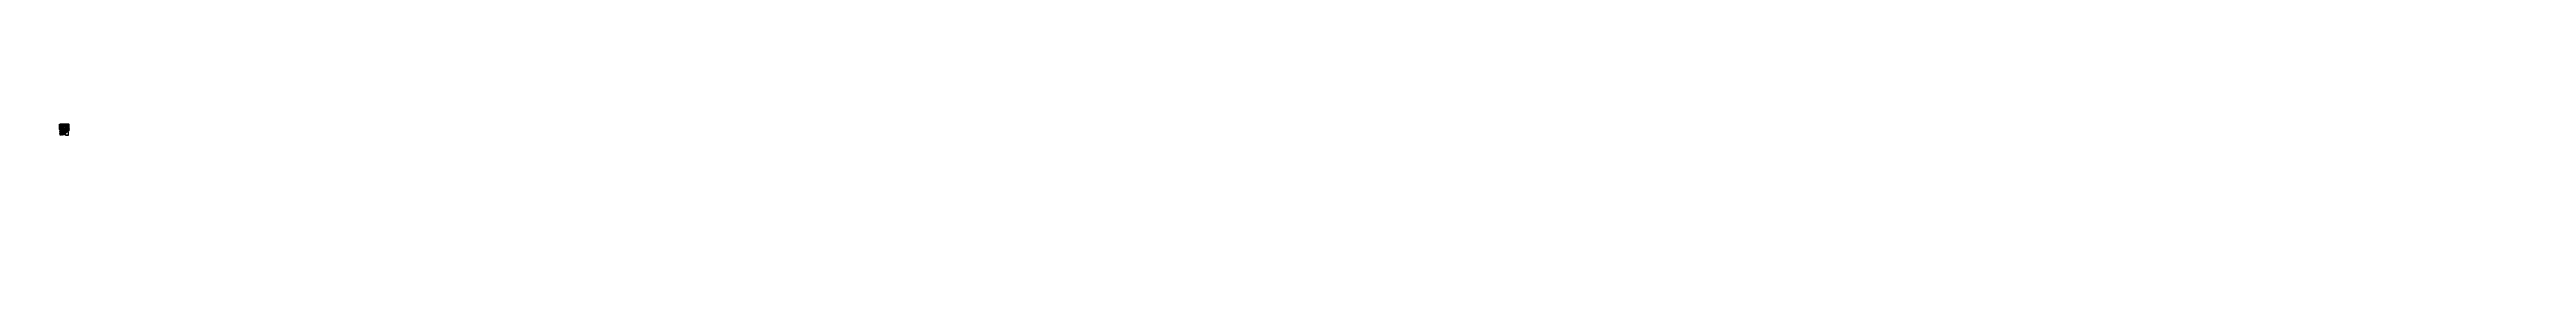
# Paper-space layout 'CR 2020-3707' of a CAD drawing. Extents: x 2 to 2161, y -53 to 12.
# The model-space entities are those that its viewports show. They can reach past a viewport. Long polylines and large blocks are cut down to what shows.
import ezdxf
from ezdxf import colors
from ezdxf.entities.mleader import LeaderData, LeaderLine
from ezdxf.math import Vec2, Vec3

# ---------------------------------------------------------------- set-up
doc = ezdxf.new("R2010")
doc.units = 21
doc.header["$MEASUREMENT"] = 0
doc.set_wipeout_variables(frame=1)
for name, pattern in [('CENTER', [2, 1.25, -0.25, 0.25, -0.25]), ('CENTERX2', [4, 2.5, -0.5, 0.5, -0.5]), ('DASHED', [0.75, 0.5, -0.25]), ('DASHED2', [0.375, 0.25, -0.125]), ('DGN Style 3', [5117.32079, 3655.229136, -1462.091654])]:
    doc.linetypes.add(name, pattern=pattern)
for name, color, linetype in [('_V-SHT-CR', 7, 'Continuous'), ('V-ANNO', 7, 'Continuous'), ('V-NODE-MON', 7, 'Continuous')]:
    doc.layers.add(name, color=color, linetype=linetype)
for name, color, linetype, lineweight in [('V-LINE-CNTR', 30, 'CENTER', 0), ('V-LINE-M2M', 7, 'DASHED', 30), ('V-LINE-RTWY', 3, 'Continuous', 0), ('V-LINE-TIE', 5, 'DASHED2', 60), ('V-LTAG-2966', 7, 'Continuous', 9), ('V-NODE-TXT', 7, 'Continuous', 13), ('V-ROAD-TCC', 251, 'Continuous', 0)]:
    doc.layers.add(name, color=color, linetype=linetype, lineweight=lineweight)
doc.layers.add('V-QAQC-NOTE', color=1, linetype='Continuous', plot=False)
doc.styles.add('Arial', font='arial.ttf')
doc.styles.add('Century', font='CENTURY.TTF')
doc.styles.add('SIMPLEX', font='simplex.shx', dxfattribs={"height": 4})
doc.styles.get("Standard").update_dxf_attribs({"font": 'arial.ttf'})
doc.styles.add('Street Dim', font='arial.ttf', dxfattribs={"width": 0.9, "height": 0.1})
doc.styles.add('SWISS', font='swissko.ttf', dxfattribs={"width": 0.95, "height": 0.1})
doc.styles.add('TITLE', font='arialbd.ttf', dxfattribs={"height": 0.2})
doc.linetypes.add('EDGCN', pattern='A,0.5,[4,OC-SD,S=1,R=0,X=0,Y=0],0.5', length=1)

# ---------------------------------------------------------------- blocks, each defined once
blk = doc.blocks.new('SV-MONFD-SQ2')
at = {"lineweight": 30, "flags": 128}
blk.add_lwpolyline([(-0.1, 0.1), (0.1, 0.1), (0.1, -0.1), (-0.1, -0.1)], close=True, dxfattribs=at)
at = {"layer": 'Defpoints'}
blk.add_lwpolyline([(-0.1, 0.1), (0.1, 0.1), (0.1, -0.1), (-0.1, -0.1)], close=True, dxfattribs=at)
blk.add_wipeout([(-0.1, 0.1), (0.1, 0.1), (0.1, -0.1), (-0.1, -0.1)])
h = blk.add_hatch(color=256)
h.dxf.hatch_style = 1
h.paths.add_polyline_path([(0, 0), (0, 0), (0, 0), (0, 0)])
blk = doc.blocks.new('SV-MONFD-HSQ')
h = blk.add_hatch(color=256)
h.dxf.hatch_style = 1
h.paths.add_polyline_path([(-0.1, -0.1), (0.1, 0.1), (0.1, -0.1)])
blk.add_lwpolyline([(-0.1, -0.1), (0.1, 0.1), (0.1, -0.1)], close=True)
blk.add_wipeout([(-0.1, -0.1), (-0.1, 0.1), (0.1, 0.1)])
blk.add_lwpolyline([(-0.1, 0.1), (0.1, 0.1), (0.1, -0.1), (-0.1, -0.1)], close=True)
blk = doc.blocks.new('SV-MONFD-SQ')
h = blk.add_hatch(color=256)
h.dxf.hatch_style = 1
h.paths.add_polyline_path([(-0.1, 0.1), (0.1, 0.1), (0.1, -0.1), (-0.1, -0.1)])
blk.add_lwpolyline([(-0.1, 0.1), (0.1, 0.1), (0.1, -0.1), (-0.1, -0.1)], close=True)
blk.add_lwpolyline([(-0.1, 0.1), (0.1, 0.1), (0.1, -0.1), (-0.1, -0.1)], close=True)
blk = doc.blocks.new('SV-MONFD-TR2')
blk.add_wipeout([(0, 0.1), (-0.1, -0.1), (0.1, -0.1)])
blk.add_lwpolyline([(0, 0.1), (-0.1, -0.1), (0.1, -0.1)], close=True)
blk = doc.blocks.new('*T181')
at = {"layer": 'V-ANNO', "color": 0, "transparency": 16777216, "char_height": 0.1}
for s, insert, width, attachment_point, style in [('{\\fCentury|b1|i0|c0|p18;\\L MONUMENT NOTES:}', (0, -0.3), 3.79, 4, 'TITLE'), ('\\A1;FD LEAD, BRASS PIN & 3/4" BRASS TAG, NO STAMP, ON CONC. CHANNEL WALL, NO REF', (0.4, -0.5), 3.416, 1, 'SIMPLEX'), ('\\A1;FD 2" I.P., CONC. PLUG, BRASS NAIL & 3/4" BRASS TAG STMPD "LS 2317" UP 0.3\' IN DIRT, NO REF', (0.4, -1), 3.416, 1, 'SIMPLEX'), ('\\A1;FD 1 1/4" I.P., CONC. PLUG, BRASS NAIL & 3/4" BR TAG STMPD "LS 2477" PER R2, UP 0.1\' IN DIRT', (0.4, -1.7), 3.416, 1, 'SIMPLEX'), ('\\A1;SET LEAD, BRASS PIN & 3/4" BR TAG STMPD "OCS TIE", ON FACE OF CONC. RETAINING WALL. NOTE: "L2" IS A SLOPE  DIST, VERTICAL TIE ABOVE GROUND.', (0.4, -2.3), 3.416, 1, 'SIMPLEX')]:
    blk.add_mtext(s, dxfattribs=dict(at, insert=insert, width=width, attachment_point=attachment_point, style=style))
at = {"layer": 'V-ANNO', "color": 0, "transparency": 16777216}
blk.add_blockref('SV-MONFD-SQ2', (0.2, -0.6), dxfattribs=at)
at = {"layer": 'V-ANNO', "color": 0, "transparency": 16777216, "xscale": 0.8, "yscale": 0.8, "zscale": 0.8}
blk.add_blockref('SV-MONFD-HSQ', (0.2, -1.1), dxfattribs=at)
blk.add_blockref('SV-MONFD-SQ', (0.2, -1.7), dxfattribs=at)
blk.add_blockref('SV-MONFD-TR2', (0.2, -2.4), dxfattribs=at)
at = {"layer": 'Defpoints', "color": 8, "linetype": 'ByBlock', "lineweight": 0, "transparency": 16777216}
for p, q in [((0, 0), (3.8, 0)), ((0, 0), (0, -3.1)), ((0, -0.5), (3.8, -0.5)), ((0, -1), (3.8, -1)), ((0, -1.7), (3.8, -1.7)), ((0, -2.3), (3.8, -2.3)), ((0, -3.1), (3.8, -3.1)), ((0.4, -0.5), (0.4, -3.1)), ((3.8, 0), (3.8, -3.1))]:
    blk.add_line(p, q, dxfattribs=at)
blk = doc.blocks.new('*T182')
at = {"layer": 'Defpoints', "color": 8, "linetype": 'ByBlock', "lineweight": 0, "transparency": 16777216}
for p, q in [((0, 0), (2.1, 0)), ((0, 0), (0, -0.9)), ((0, -0.3), (2.1, -0.3)), ((0, -0.6), (2.1, -0.6)), ((0, -0.9), (2.1, -0.9)), ((0.3, -0.3), (0.3, -0.9)), ((2.1, 0), (2.1, -0.9))]:
    blk.add_line(p, q, dxfattribs=at)
at = {"layer": 'V-ANNO', "color": 0, "transparency": 16777216, "char_height": 0.1}
for s, insert, width, attachment_point, style in [('{\\fCentury|b1|i0|c0|p18;\\L RECORD REFERENCES:}', (0, -0.1), 2.099, 4, 'TITLE'), ('R1', (0.2, -0.3), 0.313, 2, 'SIMPLEX'), ('R2', (0.2, -0.6), 0.313, 2, 'SIMPLEX'), ('\\A1;TR. NO. 108, MM 12/13  ', (0.3, -0.3), 1.786, 1, 'SIMPLEX'), ('R.S.B. 63/16', (0.3, -0.6), 1.786, 1, 'SIMPLEX')]:
    blk.add_mtext(s, dxfattribs=dict(at, insert=insert, width=width, attachment_point=attachment_point, style=style))
blk = doc.blocks.new('NORTH02')
h = blk.add_hatch(color=0)
h.paths.add_polyline_path([(0, 0.4, -0.268535), (0, 0.4), (0, 0.5), (0, 0.5), (0, 0.5), (0, 0.5, 0.005458), (0, 0.5, 0.010776), (0, 0.5, 0.005027), (0, 0.5, 0.00458), (0, 0.5)])
h.paths.add_polyline_path([(0, 0.6, -0.002421), (0, 0.6, -0.005772), (0, 0.6, -0.00885), (0, 0.6, -0.00466), (0, 0.6), (0, 0.6, -0.024291), (0, 0.6, -0.044988), (0, 0.6, -0.01471), (0, 0.7), (0, 0.6)])
h.paths.add_polyline_path([(0, 0.8, 0.016586), (0, 0.8, 0.120122), (0, 0.8, 0.080483), (0, 0.7, 0.067361), (0, 0.7, 0.025306), (0, 0.7), (0, 0.7, 0.005991), (0, 0.7, 0.028199), (0, 0.7, 0.039094), (0, 0.7, 0.016831), (0, 0.6, 0.008651), (0, 0.6, 0.035635), (0, 0.6)])
h.paths.add_polyline_path([(0, 1), (0, 0.8, -0.057323), (0, 0.8, -0.075956), (0, 0.8)])
blk.add_hatch(color=0).paths.add_polyline_path([(0, 0, -0.510231), (0, 0), (0, 0.2)])
at = {"color": 0}
for p, q in [((0, 1), (0, 0.8)), ((0, 1), (0, 0.8)), ((0, 0.8), (0, 0.6)), ((0, 0.7), (0, 0.7)), ((0, 0.7), (0, 0.6)), ((0, 0.6), (0, 0.6)), ((0, 0.5), (0, 0.5)), ((0, 0.5), (0, 0.4)), ((0, 0.5), (0, 0.4)), ((0, 0.5), (0, 0.5)), ((0, 0.5), (0, 0.5)), ((0, 0.4), (0, 0.4)), ((0, 0.3), (0, 0.2)), ((0, 0.2), (0, 0)), ((0, 0.2), (0, 0)), ((0, 0), (0, 0))]:
    blk.add_line(p, q, dxfattribs=at)
for points in [[(0, 0.6, 0.004821), (0, 0.6, 0.00885), (0, 0.6, 0.005772), (0, 0.6, 0.010588), (0, 0.6, 0.071206), (-0.1, 0.6, 0.064975), (-0.1, 0.6, 0.103615), (-0.1, 0.6, 0.157116), (-0.1, 0.5, 0.084448), (-0.1, 0.5, 0.119022), (-0.1, 0.5), (-0.1, 0.5), (0, 0.5)], [(0, 0.7, 0.076919), (0, 0.7, 0.080527), (0, 0.7, 0.088695), (0, 0.7, 0.141897), (0, 0.8, 0.152973), (0, 0.8, 0.126446), (0, 0.8, 0.120122), (0, 0.8, 0.080483), (0, 0.7, 0.067361), (0, 0.7, 0.059891), (0, 0.7, 0.028199), (0, 0.7, 0.039094), (0, 0.7, 0.016831), (0, 0.6, 0.008651), (0, 0.6, 0.03625), (0, 0.6, 0.021578), (0, 0.6)], [(0, 0.7, 0.077736), (0, 0.7, 0.07962), (0, 0.7, 0.096266), (0, 0.7, 0.100752), (0, 0.7, 0.224486), (0, 0.7, 0.11255), (0, 0.8, 0.100563), (0, 0.8, 0.134878), (0, 0.8, 0.132719), (0, 0.8, 0.155229), (0, 0.8, 0.101616), (0, 0.8, 0.067278), (0, 0.7, 0.034332), (0, 0.7, 0.050354), (0, 0.7, 0.032541), (0, 0.6, 0.044988), (0, 0.6, 0.025546), (0, 0.6, 0.017117), (0, 0.6, 0.06565), (0, 0.6, 0.042468), (0, 0.6)], [(0, 0.5, 0.004821), (0, 0.5, 0.00885), (0, 0.5, 0.005772), (0, 0.5, 0.010588), (0, 0.5, 0.071206), (0, 0.5, 0.064975), (0.1, 0.6, 0.103615), (0.1, 0.6, 0.157116), (0.1, 0.6, 0.084448), (0.1, 0.6, 0.119022), (0.1, 0.6), (0, 0.6), (0, 0.6)], [(0, 0.6, 0.155222), (0, 0.6, 0.230745), (0, 0.6, 0.039788), (0, 0.6, 0.040789), (0, 0.6, 0.05365), (0, 0.6, -0.067543), (0, 0.6, -0.159888), (0, 0.6, -0.204389), (0, 0.6, -0.067398), (0, 0.6, -0.052215), (0, 0.6, -0.013577), (0, 0.6, -0.005027), (0, 0.6, -0.010776), (0, 0.6, -0.005653), (0, 0.6)], [(-0.1, 0.5, 0.155222), (0, 0.5, 0.230745), (0, 0.5, 0.039788), (0, 0.5, 0.040789), (0, 0.5, 0.05365), (0, 0.5, -0.067543), (-0.1, 0.5, -0.159888), (-0.1, 0.5, -0.204389), (0, 0.5, -0.067398), (0, 0.5, -0.052215), (0, 0.5, -0.013577), (0, 0.5, -0.005027), (0, 0.5, -0.010776), (0, 0.5, -0.005653), (0, 0.5)], [(0, 0.4, 0.076919), (0, 0.4, 0.080527), (0, 0.4, 0.088695), (0, 0.4, 0.141897), (0, 0.4, 0.152973), (0, 0.4, 0.126446), (0, 0.4, 0.120122), (0, 0.4, 0.080483), (0, 0.4, 0.067361), (0, 0.4, 0.059891), (0, 0.4, 0.028199), (0, 0.4, 0.039094), (0, 0.5, 0.016831), (0, 0.5, 0.008651), (0, 0.5, 0.03625), (0, 0.5, 0.00673), (0, 0.5)], [(0, 0.4, 0.077736), (0, 0.4, 0.07962), (0, 0.4, 0.096266), (0, 0.4, 0.100752), (0, 0.4, 0.224486), (0, 0.4, 0.11255), (0, 0.3, 0.100563), (0, 0.3, 0.134878), (0, 0.3, 0.132719), (0, 0.3, 0.155229), (0, 0.3, 0.101616), (0, 0.3, 0.067278), (0, 0.4, 0.034332), (0, 0.4, 0.050354), (0, 0.4, 0.032541), (0, 0.5, 0.044988), (0, 0.5, 0.025546), (0, 0.5, 0.003868), (0, 0.5, 0.06565)]]:
    blk.add_lwpolyline(points, format="xyb", dxfattribs=at)
for centre, radius, start, end in [((0, 0.4), 0.0464, 40.1394, 100.2647), ((0, 0), 0.0167, 0.0614, 108.1897)]:
    blk.add_arc(centre, radius, start, end, dxfattribs=at)
blk = doc.blocks.new('GF N ARROW NTS')
at = {"layer": '_V-SHT-CR', "xscale": 1.5, "yscale": 1.5, "zscale": 1.5}
blk.add_blockref('NORTH02', (0, 0.1), dxfattribs=at)
at = {"layer": '_V-SHT-CR', "insert": (0, 0.1), "char_height": 0.125, "width": 0.527, "attachment_point": 2, "line_spacing_factor": 0.8, "style": 'SIMPLEX'}
blk.add_mtext('\\A1;{\\H1.1x;\\C3;NTS}', dxfattribs=at)
blk = doc.blocks.new('LEGEND REF 1')
at = {"layer": 'V-LINE-M2M', "color": 7, "ltscale": 0.6}
blk.add_line((0.3, 0), (-0.3, 0), dxfattribs=at)
blk = doc.blocks.new('LEGEND REF 2')
at = {"layer": 'V-LINE-CNTR', "color": 7, "linetype": 'CENTERX2', "ltscale": 0.1}
blk.add_lwpolyline([(-0.3, 0), (0.3, 0)], dxfattribs=at)
blk = doc.blocks.new('LEGEND REF 3')
at = {"layer": 'V-LINE-TIE', "color": 7, "linetype": 'DASHED2', "ltscale": 0.5}
blk.add_lwpolyline([(0.3, 0), (-0.3, 0)], dxfattribs=at)
blk = doc.blocks.new('*T183')
at = {"layer": 'Defpoints', "color": 8, "linetype": 'ByBlock', "lineweight": 0, "transparency": 16777216}
for p, q in [((0, 0), (2.1, 0)), ((0, 0), (0, -2.5)), ((2.1, 0), (2.1, -2.5)), ((0, -0.5), (2.1, -0.5)), ((0, -1.1), (2.1, -1.1)), ((0, -1.6), (2.1, -1.6)), ((0, -2.1), (2.1, -2.1)), ((0, -2.5), (2.1, -2.5)), ((0.7, -0.5), (0.7, -2.5))]:
    blk.add_line(p, q, dxfattribs=at)
at = {"layer": 'V-ANNO', "color": 0, "transparency": 16777216}
for name, p in [('LEGEND REF 1', (0.3, -0.5)), ('LEGEND REF 2', (0.3, -1.2)), ('LEGEND REF 3', (0.3, -1.6))]:
    blk.add_blockref(name, p, dxfattribs=at)
for s, insert, char_height, width, attachment_point, style in [(' {\\LLEGEND:}', (0, -0.3), 0.1, 2.061, 4, 'Century'), ('OCS', (0.4, -2.1), 0.08, 0.731, 2, 'SIMPLEX'), ('{\\C256;REFERENCE LINE 2: APPARENT CL}', (0.7, -1.2), 0.08, 1.325, 1, 'SIMPLEX'), ('{\\C256;REFERENCE LINE 3: TIE LINES}', (0.7, -1.6), 0.08, 1.325, 1, 'SIMPLEX'), ('{\\C256;ORANGE COUNTY SURVEYOR}', (0.7, -2.1), 0.08, 1.325, 1, 'SIMPLEX'), ('{\\C256;REFERENCE LINE 1: MEASUREMENT BETWEEN MONUMENTS}', (0.7, -0.5), 0.08, 1.325, 1, 'SIMPLEX')]:
    blk.add_mtext(s, dxfattribs=dict(at, insert=insert, char_height=char_height, width=width, attachment_point=attachment_point, style=style))
blk = doc.blocks.new('_CrowsFoot-End')
at = {"extrusion": (0, 0, -1)}
blk.add_circle((3, 3), 0.0638, dxfattribs=at)
for centre, radius, start, end in [((8, -8), 11.5, 94.2373, 111.10725), ((8, -7), 11.1, 122.80358, 139.26835)]:
    blk.add_arc(centre, radius, start, end, dxfattribs=at)

msp = doc.modelspace()

# ---------------------------------------------------------------- linework, layer by layer
at = {"layer": 'V-LINE-CNTR', "ltscale": 0.5}
for p, q in [((6032293, 2261901), (6031879, 2261905)), ((6032293, 2261901), (6031879, 2261905)), ((6032306, 2261901), (6032293, 2261901)), ((6032306, 2261940), (6032303, 2261414))]:
    msp.add_line(p, q, dxfattribs=at)
at = {"layer": 'V-LINE-CNTR', "ltscale": 0.5, "flags": 128}
for points in [[(6032765, 2261888), (6032730, 2261850), (6032728, 2261848), (6032728, 2261848), (6032728, 2261848), (6032728, 2261848), (6032728, 2261848), (6032728, 2261848), (6032728, 2261848), (6032728, 2261848), (6032728, 2261848), (6032727, 2261848), (6032727, 2261847), (6032726, 2261846), (6032723, 2261844), (6032715, 2261834), (6032697, 2261815), (6032661, 2261776), (6032652, 2261767), (6032652, 2261766), (6032651, 2261766), (6032651, 2261766), (6032651, 2261766), (6032651, 2261766), (6032651, 2261766), (6032651, 2261766), (6032651, 2261766), (6032651, 2261766), (6032651, 2261766), (6032651, 2261765), (6032649, 2261763), (6032645, 2261759), (6032637, 2261750), (6032620, 2261732)], [(6031725, 2261587), (6032254, 2261539)], [(6031725, 2261587), (6032254, 2261539)], [(6032488, 2261593), (6032487, 2261593), (6032486, 2261592), (6032486, 2261591), (6032485, 2261591), (6032484, 2261590), (6032484, 2261590), (6032483, 2261589), (6032482, 2261588), (6032481, 2261588), (6032481, 2261587), (6032480, 2261587), (6032479, 2261586), (6032478, 2261586), (6032478, 2261585), (6032477, 2261584), (6032476, 2261584), (6032475, 2261583), (6032474, 2261583), (6032474, 2261582), (6032473, 2261582), (6032472, 2261581), (6032471, 2261580), (6032471, 2261580), (6032470, 2261579), (6032469, 2261579), (6032468, 2261578), (6032467, 2261578), (6032467, 2261577), (6032466, 2261577), (6032465, 2261576), (6032464, 2261576), (6032464, 2261575), (6032463, 2261575), (6032462, 2261574), (6032461, 2261574), (6032460, 2261573), (6032460, 2261573), (6032459, 2261572), (6032458, 2261571), (6032457, 2261571), (6032456, 2261570), (6032455, 2261570), (6032455, 2261570), (6032454, 2261569), (6032453, 2261569), (6032452, 2261568), (6032451, 2261568), (6032450, 2261567), (6032450, 2261567), (6032449, 2261566), (6032448, 2261566), (6032447, 2261565), (6032446, 2261565), (6032445, 2261564), (6032445, 2261564), (6032444, 2261563), (6032443, 2261563), (6032442, 2261562), (6032441, 2261562), (6032440, 2261562), (6032440, 2261561), (6032439, 2261561), (6032438, 2261560), (6032437, 2261560), (6032436, 2261559), (6032435, 2261559), (6032434, 2261559), (6032434, 2261558), (6032433, 2261558), (6032432, 2261557), (6032431, 2261557), (6032430, 2261557), (6032429, 2261556), (6032428, 2261556), (6032427, 2261555), (6032427, 2261555), (6032426, 2261555), (6032425, 2261554), (6032424, 2261554), (6032423, 2261553), (6032422, 2261553), (6032421, 2261553), (6032420, 2261552), (6032420, 2261552), (6032419, 2261552), (6032418, 2261551), (6032417, 2261551), (6032416, 2261550), (6032415, 2261550), (6032414, 2261550), (6032413, 2261549), (6032412, 2261549), (6032412, 2261549), (6032411, 2261548), (6032410, 2261548), (6032409, 2261548), (6032408, 2261547), (6032407, 2261547), (6032406, 2261547), (6032405, 2261547), (6032404, 2261546), (6032403, 2261546), (6032403, 2261546), (6032402, 2261545), (6032401, 2261545), (6032400, 2261545), (6032399, 2261544), (6032398, 2261544), (6032397, 2261544), (6032396, 2261544), (6032395, 2261543), (6032394, 2261543), (6032393, 2261543), (6032393, 2261543), (6032392, 2261542), (6032391, 2261542), (6032390, 2261542), (6032389, 2261542), (6032388, 2261541), (6032387, 2261541), (6032386, 2261541), (6032385, 2261541), (6032384, 2261540), (6032383, 2261540), (6032382, 2261540), (6032382, 2261540), (6032381, 2261539), (6032380, 2261539), (6032379, 2261539), (6032378, 2261539), (6032377, 2261539), (6032376, 2261538), (6032375, 2261538), (6032374, 2261538), (6032373, 2261538), (6032372, 2261538), (6032371, 2261537), (6032370, 2261537), (6032370, 2261537), (6032369, 2261537), (6032368, 2261537), (6032367, 2261537), (6032366, 2261536), (6032365, 2261536), (6032364, 2261536), (6032363, 2261536), (6032362, 2261536), (6032361, 2261536), (6032360, 2261536), (6032359, 2261535), (6032358, 2261535), (6032358, 2261535), (6032357, 2261535), (6032356, 2261535)], [(6032488, 2261593), (6032487, 2261593), (6032486, 2261592), (6032486, 2261591), (6032485, 2261591), (6032484, 2261590), (6032484, 2261590), (6032483, 2261589), (6032482, 2261588), (6032481, 2261588), (6032481, 2261587), (6032480, 2261587), (6032479, 2261586), (6032478, 2261586), (6032478, 2261585), (6032477, 2261584), (6032476, 2261584), (6032475, 2261583), (6032474, 2261583), (6032474, 2261582), (6032473, 2261582), (6032472, 2261581), (6032471, 2261580), (6032471, 2261580), (6032470, 2261579), (6032469, 2261579), (6032468, 2261578), (6032467, 2261578), (6032467, 2261577), (6032466, 2261577), (6032465, 2261576), (6032464, 2261576), (6032464, 2261575), (6032463, 2261575), (6032462, 2261574), (6032461, 2261574), (6032460, 2261573), (6032460, 2261573), (6032459, 2261572), (6032458, 2261571), (6032457, 2261571), (6032456, 2261570), (6032455, 2261570), (6032455, 2261570), (6032454, 2261569), (6032453, 2261569), (6032452, 2261568), (6032451, 2261568), (6032450, 2261567), (6032450, 2261567), (6032449, 2261566), (6032448, 2261566), (6032447, 2261565), (6032446, 2261565), (6032445, 2261564), (6032445, 2261564), (6032444, 2261563), (6032443, 2261563), (6032442, 2261562), (6032441, 2261562), (6032440, 2261562), (6032440, 2261561), (6032439, 2261561), (6032438, 2261560), (6032437, 2261560), (6032436, 2261559), (6032435, 2261559), (6032434, 2261559), (6032434, 2261558), (6032433, 2261558), (6032432, 2261557), (6032431, 2261557), (6032430, 2261557), (6032429, 2261556), (6032428, 2261556), (6032427, 2261555), (6032427, 2261555), (6032426, 2261555), (6032425, 2261554), (6032424, 2261554), (6032423, 2261553), (6032422, 2261553), (6032421, 2261553), (6032420, 2261552), (6032420, 2261552), (6032419, 2261552), (6032418, 2261551), (6032417, 2261551), (6032416, 2261550), (6032415, 2261550), (6032414, 2261550), (6032413, 2261549), (6032412, 2261549), (6032412, 2261549), (6032411, 2261548), (6032410, 2261548), (6032409, 2261548), (6032408, 2261547), (6032407, 2261547), (6032406, 2261547), (6032405, 2261547), (6032404, 2261546), (6032403, 2261546), (6032403, 2261546), (6032402, 2261545), (6032401, 2261545), (6032400, 2261545), (6032399, 2261544), (6032398, 2261544), (6032397, 2261544), (6032396, 2261544), (6032395, 2261543), (6032394, 2261543), (6032393, 2261543), (6032393, 2261543), (6032392, 2261542), (6032391, 2261542), (6032390, 2261542), (6032389, 2261542), (6032388, 2261541), (6032387, 2261541), (6032386, 2261541), (6032385, 2261541), (6032384, 2261540), (6032383, 2261540), (6032382, 2261540), (6032382, 2261540), (6032381, 2261539), (6032380, 2261539), (6032379, 2261539), (6032378, 2261539), (6032377, 2261539), (6032376, 2261538), (6032375, 2261538), (6032374, 2261538), (6032373, 2261538), (6032372, 2261538), (6032371, 2261537), (6032370, 2261537), (6032370, 2261537), (6032369, 2261537), (6032368, 2261537), (6032367, 2261537), (6032366, 2261536), (6032365, 2261536), (6032364, 2261536), (6032363, 2261536), (6032362, 2261536), (6032361, 2261536), (6032360, 2261536), (6032359, 2261535), (6032358, 2261535), (6032358, 2261535), (6032357, 2261535), (6032356, 2261535)], [(6032552, 2261660), (6032541, 2261647), (6032525, 2261630), (6032517, 2261621), (6032515, 2261619), (6032515, 2261619), (6032515, 2261619), (6032514, 2261619), (6032514, 2261619), (6032514, 2261619), (6032514, 2261619), (6032514, 2261618), (6032513, 2261617), (6032512, 2261617), (6032512, 2261616), (6032511, 2261615), (6032511, 2261615)], [(6032596, 2261706), (6032573, 2261681), (6032568, 2261676)]]:
    msp.add_lwpolyline(points, dxfattribs=at)
at = {"layer": 'V-LINE-M2M', "ltscale": 0.3}
for points in [[(6032688, 2261842), (6032519, 2261585)], [(6032688, 2261842), (6032519, 2261585)], [(6032688, 2261842), (6032597, 2261745)], [(6032688, 2261842), (6032597, 2261745)], [(6032597, 2261745), (6032519, 2261585)], [(6032597, 2261745), (6032519, 2261585)]]:
    msp.add_lwpolyline(points, dxfattribs=at)
at = {"layer": 'V-LINE-RTWY', "linetype": 'Continuous'}
for p, q in [((6032244, 2261867), (6031992, 2261870)), ((6032244, 2261867), (6031992, 2261870)), ((6032255, 2261712), (6032256, 2261780)), ((6032256, 2261780), (6032257, 2261861)), ((6032626, 2261780), (6032594, 2261746)), ((6032678, 2261836), (6032646, 2261802)), ((6032747, 2261830), (6032669, 2261745)), ((6032739, 2261901), (6032681, 2261839)), ((6032785, 2261870), (6032747, 2261830)), ((6032785, 2261870), (6032747, 2261830)), ((6032747, 2261752), (6032747, 2261830)), ((6032747, 2261752), (6032747, 2261830)), ((6032254, 2261559), (6031704, 2261610)), ((6032254, 2261559), (6031704, 2261610)), ((6032254, 2261564), (6031705, 2261615)), ((6032254, 2261564), (6031705, 2261615)), ((6031953, 2261542), (6032254, 2261514)), ((6031953, 2261542), (6032254, 2261514)), ((6032253, 2261397), (6032254, 2261514)), ((6032254, 2261565), (6032255, 2261638)), ((6032254, 2261514), (6032254, 2261565)), ((6032255, 2261638), (6032255, 2261712)), ((6032347, 2261328), (6032348, 2261427)), ((6032347, 2261328), (6032348, 2261427)), ((6032347, 2261328), (6032348, 2261427)), ((6032347, 2261328), (6032348, 2261427)), ((6032358, 2261748), (6032590, 2261746)), ((6032358, 2261748), (6032590, 2261746)), ((6032449, 2261538), (6032745, 2261535)), ((6032571, 2261721), (6032492, 2261636)), ((6032669, 2261745), (6032542, 2261609)), ((6032594, 2261746), (6032590, 2261742)), ((6032669, 2261745), (6032746, 2261744)), ((6032743, 2261379), (6032744, 2261423)), ((6032743, 2261379), (6032744, 2261423)), ((6032744, 2261439), (6032744, 2261499)), ((6032744, 2261439), (6032744, 2261499)), ((6032744, 2261423), (6032744, 2261439)), ((6032744, 2261423), (6032744, 2261439)), ((6032745, 2261559), (6032746, 2261639)), ((6032745, 2261535), (6032746, 2261639)), ((6032746, 2261744), (6032747, 2261752)), ((6032746, 2261744), (6032747, 2261752)), ((6032746, 2261639), (6032746, 2261744)), ((6032746, 2261639), (6032746, 2261744))]:
    msp.add_line(p, q, dxfattribs=at)
at = {"layer": 'V-LINE-RTWY', "linetype": 'DGN Style 3', "lineweight": 30}
for q in [(6032544, 2262032), (6032544, 2262032), (6032785, 2261870), (6032785, 2261870)]:
    msp.add_line((6032739, 2261901), q, dxfattribs=at)
at = {"layer": 'V-LINE-RTWY', "linetype": 'Continuous'}
msp.add_lwpolyline([(6032355, 2261427), (6032356, 2261510), (6032356, 2261566), (6032357, 2261628), (6032358, 2261748), (6032360, 2262037)], dxfattribs=at)
msp.add_lwpolyline([(6032355, 2261427), (6032356, 2261510), (6032356, 2261566), (6032357, 2261628), (6032358, 2261748), (6032360, 2262037)], dxfattribs=at)
at = {"layer": 'V-LINE-RTWY', "ltscale": 0.3}
msp.add_lwpolyline([(6032348, 2261427), (6032355, 2261427)], dxfattribs=at)
msp.add_lwpolyline([(6032348, 2261427), (6032355, 2261427)], dxfattribs=at)
at = {"layer": 'V-LINE-RTWY', "linetype": 'Continuous'}
for centre, radius, start, end in [((6032245, 2261853), 14.4, 32.06243, 92.48214), ((6032327, 2261790), 225, 277.48474, 313.71784), ((6032327, 2261790), 225, 277.48474, 313.71784), ((6032327, 2261790), 225, 313.71961, 317.00737)]:
    msp.add_arc(centre, radius, start, end, dxfattribs=at)
at = {"layer": 'V-LINE-RTWY', "linetype": 'Continuous', "ltscale": 0.3}
msp.add_arc((6032298, 2261824), 325, 307.65704, 317.60146, dxfattribs=at)
at = {"layer": 'V-LINE-TIE', "ltscale": 0.36}
for p, q in [((6032688, 2261842), (6032687, 2261841)), ((6032688, 2261842), (6032687, 2261841)), ((6032688, 2261842), (6032689, 2261843)), ((6032688, 2261842), (6032689, 2261843)), ((6032688, 2261842), (6032688, 2261842)), ((6032688, 2261842), (6032688, 2261842)), ((6032597, 2261745), (6032595, 2261742)), ((6032597, 2261745), (6032595, 2261742)), ((6032597, 2261745), (6032598, 2261746)), ((6032597, 2261745), (6032598, 2261746)), ((6032597, 2261745), (6032597, 2261745)), ((6032597, 2261745), (6032597, 2261745))]:
    msp.add_line(p, q, dxfattribs=at)
at = {"layer": 'V-LINE-TIE', "ltscale": 0.3}
for q in [(6032518, 2261579), (6032518, 2261579), (6032525, 2261586), (6032525, 2261586), (6032522, 2261582), (6032522, 2261582)]:
    msp.add_line((6032519, 2261585), q, dxfattribs=at)
for points in [[(6032597, 2261745), (6032595, 2261742)], [(6032598, 2261746), (6032597, 2261745), (6032597, 2261745)]]:
    msp.add_lwpolyline(points, dxfattribs=at)
at = {"layer": 'V-LTAG-2966', "color": 3, "linetype": 'Continuous', "lineweight": 13, "flags": 128}
msp.add_lwpolyline([(6032519, 2261585, -0.1636651), (6032356, 2261511)], format="xyb", dxfattribs=at)
at = {"layer": 'V-QAQC-NOTE', "ltscale": 0.3}
for p, q in [((6032353, 2261949), (6032353, 2261842)), ((6032353, 2261949), (6032353, 2261842)), ((6032353, 2261842), (6032688, 2261842)), ((6032353, 2261842), (6032688, 2261842)), ((6032741, 2261899), (6032664, 2261949)), ((6032688, 2261842), (6032741, 2261899))]:
    msp.add_line(p, q, dxfattribs=at)
at = {"layer": 'V-ROAD-TCC'}
msp.add_line((6032344, 2261940), (6032338, 2261414), dxfattribs=at)
msp.add_line((6032344, 2261940), (6032338, 2261414), dxfattribs=at)
at = {"layer": 'V-ROAD-TCC', "flags": 128}
msp.add_lwpolyline([(6031993, 2261884), (6032246, 2261883, -0.4176813), (6032270, 2261858), (6032267, 2261414)], format="xyb", dxfattribs=at)
msp.add_lwpolyline([(6031993, 2261884), (6032246, 2261883, -0.4176813), (6032270, 2261858), (6032267, 2261414)], format="xyb", dxfattribs=at)

# ---------------------------------------------------------------- texts
at = {"layer": 'V-ANNO', "ltscale": 0.3, "char_height": 4, "width": 51.21, "attachment_point": 1, "style": 'SWISS'}
for s, insert in [('\\pxsm0.8;POR OF LOT 4\\PBLOCK 60 PER R1', (6032354, 2261623)), ('\\pxsm0.8;POR OF LOT 4\\PBLOCK 60 PER R1', (6032354, 2261623)), ('\\pxsm0.8;POR OF LOT 4\\PBLOCK 60 PER R1', (6032359, 2261659)), ('\\pxsm0.8;POR OF LOT 4\\PBLOCK 60 PER R1', (6032359, 2261659)), ('\\pxsm0.8;POR OF LOT 3\\PBLOCK 60 PER R2', (6032494, 2261528))]:
    msp.add_mtext(s, dxfattribs=dict(at, insert=insert))
at = {"layer": 'V-QAQC-NOTE', "ltscale": 0.3, "insert": (6032941, 2260703), "char_height": 25, "width": 72.15, "attachment_point": 1, "style": 'Street Dim'}
msp.add_mtext('2968', dxfattribs=at)

# ---------------------------------------------------------------- leaders
at = {"layer": 'V-ANNO', "color": 0, "ltscale": 0.3}
ml = msp.add_multileader_mtext('Standard', dxfattribs=at)
ml.set_content('{\\fCentury|b0|i0|c0|p18;11 TH ST}')
ml.set_leader_properties(color=256, linetype='ByLayer', lineweight=-1)
ml.build(insert=Vec2(0, 0))
ml.multileader.update_dxf_attribs({"text_right_attachment_type": 6, "dogleg_length": 0.36, "arrow_head_size": 0.12})
ctx = ml.context
ctx.base_point, ctx.char_height, ctx.arrow_head_size, ctx.landing_gap_size, ctx.plane_origin = Vec3(6032129, 2261918), 15, 0.12, 0.09, Vec3(6032207, 2261897)
ctx.right_attachment = 6
notes = []
notes.append((ctx, [(0, (0, 0, 0), (0, 0), (1, 0), 1, [])]))
ctx.mtext.insert, ctx.mtext.width, ctx.mtext.defined_height, ctx.mtext.flow_direction = Vec3(6032129, 2261929), 153.26, 28.1, 5
ml = msp.add_multileader_mtext('Standard', dxfattribs=at)
ml.set_content('{\\fCentury|b0|i0|c0|p18;STANTON AVE}')
ml.set_leader_properties(color=256, linetype='ByLayer', lineweight=-1)
ml.build(insert=Vec2(0, 0))
ml.multileader.update_dxf_attribs({"text_right_attachment_type": 6, "dogleg_length": 0.36, "arrow_head_size": 0.12})
ctx = ml.context
ctx.base_point, ctx.char_height, ctx.arrow_head_size, ctx.landing_gap_size, ctx.plane_origin, ctx.plane_x_axis, ctx.plane_y_axis = Vec3(6032323, 2261587), 15, 0.12, 0.09, Vec3(6032276, 2261763), Vec3(0, 1), Vec3(-1, 0)
ctx.right_attachment = 6
notes.append((ctx, [(0, (0, 0, 0), (0, 0), (1, 0), 1, [])]))
ctx.mtext.insert, ctx.mtext.text_direction, ctx.mtext.rotation, ctx.mtext.width, ctx.mtext.defined_height, ctx.mtext.flow_direction = Vec3(6032312, 2261587), Vec3(0, 1), 1.5707963, 261.49, 30.8, 5
ml = msp.add_multileader_mtext('Standard', dxfattribs=at)
ml.set_content('{\\fCentury|b0|i0|c0|p18;STANTON AVE}')
ml.set_leader_properties(color=256, linetype='ByLayer', lineweight=-1)
ml.build(insert=Vec2(0, 0))
ml.multileader.update_dxf_attribs({"text_right_attachment_type": 6, "dogleg_length": 0.36, "arrow_head_size": 0.12})
ctx = ml.context
ctx.base_point, ctx.char_height, ctx.arrow_head_size, ctx.landing_gap_size, ctx.plane_origin, ctx.plane_x_axis, ctx.plane_y_axis = Vec3(6032323, 2261587), 15, 0.12, 0.09, Vec3(6032276, 2261763), Vec3(0, 1), Vec3(-1, 0)
ctx.right_attachment = 6
notes.append((ctx, [(0, (0, 0, 0), (0, 0), (1, 0), 1, [])]))
ctx.mtext.insert, ctx.mtext.text_direction, ctx.mtext.rotation, ctx.mtext.width, ctx.mtext.defined_height, ctx.mtext.flow_direction = Vec3(6032312, 2261587), Vec3(0, 1), 1.5707963, 261.49, 30.8, 5
for ctx, leaders in notes:
    for number, flags, end, landing, length, lines in leaders:
        leader = LeaderData()
        leader.index, (leader.has_last_leader_line, leader.has_dogleg_vector, leader.attachment_direction) = number, flags
        leader.last_leader_point, leader.dogleg_vector, leader.dogleg_length = Vec3(end), Vec3(landing), length
        for number, points, colour, breaks in lines:
            line = LeaderLine()
            line.index, line.vertices, line.color, line.breaks = number, Vec3.list(points), colors.encode_raw_color(colour), breaks
            leader.lines.append(line)
        ctx.leaders.append(leader)

psp = doc.layouts.new('CR 2020-3707')

# ---------------------------------------------------------------- viewports
at = {"layer": 'Defpoints', "view_target_point": (3.9, 1.7)}
psp.add_viewport(center=(17.3, 3.1), size=(2.63, 2.82), view_center_point=(6032950.4, 2260715.8), view_height=140.87, dxfattribs=at)

# ---------------------------------------------------------------- next in the draw order: block references
psp.add_blockref('*T181', (11.3, 5.8))

# ---------------------------------------------------------------- next in the draw order: linework, layer by layer
at = {"layer": 'Defpoints', "ltscale": 0.3}
psp.add_lwpolyline([(11.3, 11.3), (18.7, 11.3), (18.7, 9.7), (18.7, 8.1), (18.7, 7.2), (18.3, 7.2), (17.7, 7.8), (16.5, 7.7), (15.8, 7.2), (15.5, 6.6), (15.4, 6), (13.6, 6), (13.5, 6.8), (11.3, 6.8)], close=True, dxfattribs=at)

# ---------------------------------------------------------------- next in the draw order: block references
for name, p in [('*T182', (11.4, 6.8)), ('*T183', (11.5, 10.4))]:
    psp.add_blockref(name, p)
at = {"layer": '_V-SHT-CR', "color": 0, "ltscale": 0.3, "xscale": 1.000002000004102, "yscale": 1.000002000004102, "zscale": 1.000002000004102}
psp.add_blockref('GF N ARROW NTS', (15.1, 9.6), dxfattribs=at)

# ---------------------------------------------------------------- next in the draw order: texts
at = {"layer": '_V-SHT-CR', "color": 0, "ltscale": 0.3, "insert": (11.3, 2.4), "char_height": 0.1, "attachment_point": 1, "line_spacing_factor": 1.08, "style": 'Street Dim'}
psp.add_mtext_dynamic_manual_height_columns('{\\Fsimplex|c0;\\LMEASURED DISTANCES\\l SHOWN HEREON ARE GRID DISTANCES. TO OBTAIN A GROUND DISTANCE, MULTIPLY A GRID DISTANCE BY 1.00000219.}', width=4.44, gutter_width=0.5, heights=[0.483], dxfattribs=at)
at = {"layer": 'V-ANNO', "ltscale": 0.3, "char_height": 0.08, "width": 1.221, "attachment_point": 1, "rotation": 359.9741, "style": 'Street Dim'}
for s, insert in [('\\pxsm0.8;{\\fSwis721 BlkOul BT|b0|i0|c0|p82;\\W0.95;POR OF LOT 4\\PPER R1}', (15.1, 8.6)), ('\\pxsm0.8;{\\fSwis721 BlkOul BT|b0|i0|c0|p82;\\W0.95;POR OF LOT 5\\PPER R1, R2}', (15.5, 10.4)), ('\\pxsm0.8;{\\fSwis721 BlkOul BT|b0|i0|c0|p82;\\W0.95;POR OF LOT 4\\PPER R1}', (17.5, 8.6))]:
    psp.add_mtext(s, dxfattribs=dict(at, insert=insert))

# ---------------------------------------------------------------- next in the draw order: leaders
at = {"layer": 'V-NODE-TXT'}
ml = psp.add_multileader_mtext('Standard', dxfattribs=at)
ml.set_content('{\\Fsimplex|c0;CURB}', color=256, style='Arial')
ml.set_leader_properties(color=256, linetype='Continuous', lineweight=-1)
ml.build(insert=Vec2(0, 0))
ml.multileader.update_dxf_attribs({"leader_type": 2, "text_right_attachment_type": 2, "dogleg_length": 0.5, "arrow_head_size": 0.15})
ctx = ml.context
ctx.base_point, ctx.char_height, ctx.arrow_head_size, ctx.landing_gap_size, ctx.plane_origin, ctx.plane_x_axis, ctx.plane_y_axis = Vec3(12.2, 10.6), 0.08, 0.15, 0.002, Vec3(13.2, 11), Vec3(0.999988, 0.004877), Vec3(-0.004877, 0.999988)
ctx.right_attachment, ctx.text_align_type = 2, 1
notes = []
notes.append((ctx, [(1, (1, 1, 0), (11.7, 10.6), (0.999988, 0.004877), 0.5, [(0, [(12.8, 10.7)], 0, []), (1, [(11.9, 10.7)], 0, [])])]))
ctx.mtext.insert, ctx.mtext.text_direction, ctx.mtext.rotation, ctx.mtext.width, ctx.mtext.defined_height, ctx.mtext.alignment, ctx.mtext.flow_direction = Vec3(12.4, 10.7), Vec3(0.999988, 0.004877), 0.004877, 1.629, 0.291, 2, 5
ml = psp.add_multileader_mtext('Standard', dxfattribs=at)
ml.set_content('{\\Fsimplex|c0;CURB}', color=256, style='Arial')
ml.set_leader_properties(color=256, linetype='Continuous', lineweight=-1)
ml.build(insert=Vec2(0, 0))
ml.multileader.update_dxf_attribs({"leader_type": 2, "text_right_attachment_type": 2, "dogleg_length": 0.5, "arrow_head_size": 0.15})
ctx = ml.context
ctx.base_point, ctx.char_height, ctx.arrow_head_size, ctx.landing_gap_size, ctx.plane_origin, ctx.plane_x_axis, ctx.plane_y_axis = Vec3(13.8, 8.4), 0.08, 0.15, 0.002, Vec3(14.1, 7.4), Vec3(-0.004877, 0.999988), Vec3(-0.999988, -0.004877)
ctx.right_attachment, ctx.text_align_type = 2, 1
notes.append((ctx, [(1, (1, 1, 0), (13.8, 7.9), (-0.004877, 0.999988), 0.5, [(0, [(13.8, 9)], 0, []), (1, [(13.8, 8.1)], 0, [])])]))
ctx.mtext.insert, ctx.mtext.text_direction, ctx.mtext.rotation, ctx.mtext.width, ctx.mtext.defined_height, ctx.mtext.alignment, ctx.mtext.flow_direction = Vec3(13.7, 8.5), Vec3(-0.004877, 0.999988), 1.575673, 1.629, 0.291, 2, 5
ml = psp.add_multileader_mtext('Standard', dxfattribs=at)
ml.set_content('{\\Fsimplex|c0;CURB}', color=256, style='Arial')
ml.set_leader_properties(color=256, linetype='Continuous', lineweight=-1)
ml.build(insert=Vec2(0, 0))
ml.multileader.update_dxf_attribs({"leader_type": 2, "text_right_attachment_type": 2, "dogleg_length": 0.5, "arrow_head_size": 0.15})
ctx = ml.context
ctx.base_point, ctx.char_height, ctx.arrow_head_size, ctx.landing_gap_size, ctx.plane_origin, ctx.plane_x_axis, ctx.plane_y_axis = Vec3(14.6, 10.3), 0.08, 0.15, 0.002, Vec3(14.2, 11.3), Vec3(-0.004877, 0.999988), Vec3(-0.999988, -0.004877)
ctx.right_attachment, ctx.text_align_type = 2, 1
notes.append((ctx, [(1, (1, 1, 0), (14.6, 9.8), (-0.004877, 0.999988), 0.5, [(0, [(14.6, 10.9)], 0, []), (1, [(14.6, 10)], 0, [])])]))
ctx.mtext.insert, ctx.mtext.text_direction, ctx.mtext.rotation, ctx.mtext.width, ctx.mtext.defined_height, ctx.mtext.alignment, ctx.mtext.flow_direction = Vec3(14.6, 10.5), Vec3(-0.004877, 0.999988), 1.575673, 1.629, 0.291, 2, 5
ml = psp.add_multileader_mtext('Standard', dxfattribs=at)
ml.set_content('{\\Fsimplex|c0;SEE CR 2019-2967}', color=256, style='Arial')
ml.set_leader_properties(color=256, linetype='Continuous', lineweight=-1)
ml.build(insert=Vec2(0, 0))
ml.multileader.update_dxf_attribs({"leader_type": 2, "text_right_attachment_type": 2, "dogleg_length": 0.5, "arrow_head_size": 0.15})
ctx = ml.context
ctx.base_point, ctx.char_height, ctx.arrow_head_size, ctx.landing_gap_size, ctx.plane_origin = Vec3(16, 9.7), 0.08, 0.15, 0.002, Vec3(16.7, 9.9)
ctx.right_attachment, ctx.text_align_type = 2, 1
notes.append((ctx, [(0, (1, 1, 0), (17.1, 9.6), (-1, 0), 0.5, [(0, [(17, 9.4)], 0, [])])]))
ctx.mtext.insert, ctx.mtext.width, ctx.mtext.defined_height, ctx.mtext.alignment, ctx.mtext.flow_direction = Vec3(16.3, 9.7), 0.5, 0.291, 2, 5
ml = psp.add_multileader_mtext('Standard', dxfattribs=at)
ml.set_content('{\\Fsimplex|c0;SEE CR 2019-2966}', color=256, style='Arial')
ml.set_leader_properties(color=256, linetype='Continuous', lineweight=-1)
ml.build(insert=Vec2(0, 0))
ml.multileader.update_dxf_attribs({"leader_type": 2, "text_right_attachment_type": 2, "dogleg_length": 0.5, "arrow_head_size": 0.15})
ctx = ml.context
ctx.base_point, ctx.char_height, ctx.arrow_head_size, ctx.landing_gap_size, ctx.plane_origin = Vec3(16.8, 8.1), 0.08, 0.15, 0.002, Vec3(17.4, 8.2)
ctx.right_attachment = 2
notes.append((ctx, [(1, (1, 1, 0), (16.3, 8.1), (1, 0), 0.5, [(0, [(16.4, 7.7), (16.7, 7.8)], 0, [])])]))
ctx.mtext.insert, ctx.mtext.width, ctx.mtext.defined_height, ctx.mtext.flow_direction = Vec3(16.8, 8.1), 0.723, 0.508, 5
ml = psp.add_multileader_mtext('Standard', dxfattribs=at)
ml.set_content('SEE DETAIL "A"', color=256, style='Century')
ml.set_leader_properties(color=256, linetype='Continuous', lineweight=-1)
ml.build(insert=Vec2(0, 0))
ml.multileader.update_dxf_attribs({"leader_type": 2, "text_right_attachment_type": 2, "dogleg_length": 0.5, "arrow_head_size": 0.15})
ctx = ml.context
ctx.base_point, ctx.char_height, ctx.arrow_head_size, ctx.landing_gap_size, ctx.plane_origin, ctx.plane_x_axis, ctx.plane_y_axis = Vec3(16.7, 10.7), 0.08, 0.15, 0.002, Vec3(20.1, 10.7), Vec3(0.999988, 0.004877), Vec3(-0.004877, 0.999988)
ctx.right_attachment = 2
notes.append((ctx, [(1, (1, 1, 0), (18, 10.7), (-0.999988, -0.004877), 0.5, [(0, [(17.8, 10.5)], 0, [])])]))
ctx.mtext.insert, ctx.mtext.text_direction, ctx.mtext.rotation, ctx.mtext.width, ctx.mtext.defined_height, ctx.mtext.flow_direction = Vec3(16.7, 10.8), Vec3(0.999988, 0.004877), 0.004877, 0.886, 0.303, 5
for ctx, leaders in notes:
    for number, flags, end, landing, length, lines in leaders:
        leader = LeaderData()
        leader.index, (leader.has_last_leader_line, leader.has_dogleg_vector, leader.attachment_direction) = number, flags
        leader.last_leader_point, leader.dogleg_vector, leader.dogleg_length = Vec3(end), Vec3(landing), length
        for number, points, colour, breaks in lines:
            line = LeaderLine()
            line.index, line.vertices, line.color, line.breaks = number, Vec3.list(points), colors.encode_raw_color(colour), breaks
            leader.lines.append(line)
        ctx.leaders.append(leader)

# ---------------------------------------------------------------- next in the draw order: viewports
at = {"layer": 'Defpoints', "ltscale": 0.3, "view_target_point": (6032384.8, 2261677.6)}
vp = psp.add_viewport(center=(15, 8.6), size=(7.37, 5.303), view_center_point=(0, 0), view_height=530.263, status=3, dxfattribs=at)
vp.dxf.flags = 0x10000  # cut along an outline
vp.dxf.clipping_boundary_handle = psp.add_lwpolyline([(11.3, 11.3), (18.7, 11.3), (18.7, 9.7), (18.7, 8.1), (18.7, 7.2), (18.3, 7.2), (17.7, 7.8), (16.5, 7.7), (15.8, 7.2), (15.5, 6.6), (15.4, 6), (13.6, 6), (13.5, 6.8), (11.3, 6.8)], format="xyb", close=True, dxfattribs={"invisible": 1}).dxf.handle

# ---------------------------------------------------------------- next in the draw order: block references
at = {"layer": 'V-NODE-MON', "ltscale": 0.3, "xscale": 0.8, "yscale": 0.8, "zscale": 0.8}
psp.add_blockref('SV-MONFD-HSQ', (17.1, 9.3), dxfattribs=at)

# ---------------------------------------------------------------- next in the draw order: block references
at = {"layer": 'V-LINE-TIE', "yscale": 0.03000000000000001}
for xscale, zscale, rotation in [(-0.03000000000000001, 0.03000000000000002, 56.40685557262984), (0.03000000000000001, 0.03000000000000001, 236.9405161873784)]:
    psp.add_blockref('_CrowsFoot-End', (16.3, 7.7), dxfattribs=dict(at, xscale=xscale, zscale=zscale, rotation=rotation))
at = {"layer": 'V-NODE-MON', "xscale": 0.8, "yscale": 0.8, "zscale": 0.8}
psp.add_blockref('SV-MONFD-SQ', (18, 10.3), dxfattribs=at)

# ---------------------------------------------------------------- next in the draw order: block references
at = {"layer": 'V-NODE-MON', "ltscale": 0.3, "xscale": 0.8, "yscale": 0.8, "zscale": 0.8}
psp.add_blockref('SV-MONFD-SQ2', (16.3, 7.7), dxfattribs=at)

# ---------------------------------------------------------------- next in the draw order: linework, layer by layer
at = {"layer": 'V-ANNO', "linetype": 'Continuous'}
psp.add_circle((17.1, 6.1), 1.62, dxfattribs=at)
at = {"layer": 'V-ANNO', "ltscale": 0.3}
for start, end in [(8.8593, 144.4573), (144.4573, 218.4508), (229.5767, 234.2415), (239.9366, 266.5904), (282.4734, 351.6046)]:
    psp.add_arc((18, 10.3), 0.334, start, end, dxfattribs=at)
at = {"layer": 'V-LINE-M2M', "ltscale": 0.3}
for points in [[(17.1, 6.2), (16.1, 4.8)], [(17.1, 6.2), (16.8, 5.3)]]:
    psp.add_lwpolyline(points, dxfattribs=at)
at = {"layer": 'V-LINE-TIE', "ltscale": 0.3}
for points in [[(17.1, 6.2), (15.8, 5.3)], [(17.1, 6.2), (16.5, 6.7)], [(18, 7.3), (17.1, 6.2)]]:
    psp.add_lwpolyline(points, dxfattribs=at)

# ---------------------------------------------------------------- next in the draw order: block references
at = {"layer": 'V-LINE-TIE', "yscale": 0.03000000000000001}
for p, xscale, zscale, rotation in [((15.9, 5.3), -0.03, 0.03000000000000002, 26.69962815001522), ((16.5, 6.7), -0.03, 0.03000000000000002, 315.168828618094), ((17, 9.3), 0.03000000000000001, 0.03000000000000001, 71.9794998952031), ((17.1, 9.4), -0.03000000000000001, 0.03000000000000002, 47.14200590649502), ((17.1, 6.2), -0.03000000000000001, 0.03000000000000002, 253.1959391914375), ((18, 10.3), 0.03000000000000001, 0.03000000000000001, 47.21257050567038), ((18, 7.2), -0.03000000000000001, 0.03000000000000001, 232.7634015498708), ((17.9, 10), 0.03000000000000001, 0.03000000000000001, 277.8381572468442)]:
    psp.add_blockref('_CrowsFoot-End', p, dxfattribs=dict(at, xscale=xscale, zscale=zscale, rotation=rotation))
at = {"layer": 'V-NODE-MON', "xscale": 0.8, "yscale": 0.8, "zscale": 0.8}
psp.add_blockref('SV-MONFD-SQ', (17.1, 6.2), dxfattribs=at)

# ---------------------------------------------------------------- next in the draw order: texts
at = {"layer": 'V-ANNO', "ltscale": 0.3, "insert": (14.8, 6.8), "char_height": 0.08, "width": 0.801, "attachment_point": 1, "rotation": 359.9741, "style": 'Street Dim'}
psp.add_mtext('\\pxsm0.8;{\\fSwis721 BlkOul BT|b0|i0|c0|p82;\\W0.95;POR OF LOT 3\\PPER R1}', dxfattribs=at)

# ---------------------------------------------------------------- next in the draw order: leaders
at = {"layer": 'V-NODE-TXT'}
ml = psp.add_multileader_mtext('Standard', dxfattribs=at)
ml.set_content('N\'LY "TRAPEZOIDAL CHANNEL" HINGE PT', color=256, style='Century')
ml.set_leader_properties(color=256, linetype='Continuous', lineweight=-1)
ml.build(insert=Vec2(0, 0))
ml.multileader.update_dxf_attribs({"leader_type": 2, "dogleg_length": 0.5, "arrow_head_size": 0.15})
ctx = ml.context
ctx.base_point, ctx.char_height, ctx.arrow_head_size, ctx.landing_gap_size, ctx.plane_origin, ctx.plane_x_axis, ctx.plane_y_axis = Vec3(17.3, 5.2), 0.08, 0.15, 0.002, Vec3(16.7, 7.1), Vec3(0.702564, 0.71162), Vec3(-0.71162, 0.702564)
notes = []
notes.append((ctx, [(0, (1, 1, 0), (17, 4.8), (0.702564, 0.71162), 0.5, [(1, [(18.3, 6.6)], 0, []), (0, [(16.7, 5)], 0, [])])]))
ctx.mtext.insert, ctx.mtext.text_direction, ctx.mtext.rotation, ctx.mtext.width, ctx.mtext.defined_height, ctx.mtext.flow_direction = Vec3(17.3, 5.2), Vec3(0.702564, 0.71162), 0.791802, 1.309, 1.8, 5
for ctx, leaders in notes:
    for number, flags, end, landing, length, lines in leaders:
        leader = LeaderData()
        leader.index, (leader.has_last_leader_line, leader.has_dogleg_vector, leader.attachment_direction) = number, flags
        leader.last_leader_point, leader.dogleg_vector, leader.dogleg_length = Vec3(end), Vec3(landing), length
        for number, points, colour, breaks in lines:
            line = LeaderLine()
            line.index, line.vertices, line.color, line.breaks = number, Vec3.list(points), colors.encode_raw_color(colour), breaks
            leader.lines.append(line)
        ctx.leaders.append(leader)

# ---------------------------------------------------------------- next in the draw order: block references
at = {"layer": 'V-NODE-MON', "ltscale": 0.3, "xscale": 0.8, "yscale": 0.8, "zscale": 0.8}
psp.add_blockref('SV-MONFD-TR2', (15.8, 5.3), dxfattribs=at)

# ---------------------------------------------------------------- next in the draw order: block references
psp.add_blockref('SV-MONFD-TR2', (16.5, 6.7), dxfattribs=at)

# ---------------------------------------------------------------- next in the draw order: block references
psp.add_blockref('SV-MONFD-TR2', (18, 7.3), dxfattribs=at)

# ---------------------------------------------------------------- next in the draw order: linework, layer by layer
at = {"layer": '_V-SHT-CR', "extrusion": (0, 0, -1)}
psp.add_circle((-17, 6.1), 0.00191, dxfattribs=at)
for centre, radius, start, end in [((-17.3, 5.7), 0.557, 39.9265, 47.8377), ((-17.2, 5.9), 0.293, 48.7413, 65.2682)]:
    psp.add_arc(centre, radius, start, end, dxfattribs=at)
at = {"layer": 'V-LINE-M2M', "ltscale": 0.3}
psp.add_lwpolyline([(16.7, 4.8), (16.6, 4.6)], dxfattribs=at)
at = {"layer": 'V-LINE-RTWY', "ltscale": 0.3}
for p, q in [((16.8, 6.4), (15.7, 5.3)), ((18, 7.5), (17, 6.6))]:
    psp.add_line(p, q, dxfattribs=at)
at = {"layer": 'V-LINE-RTWY', "linetype": 'EDGCN', "ltscale": 1.8}
psp.add_lwpolyline([(16.3, 4.7), (18.5, 6.9)], dxfattribs=at)

# ---------------------------------------------------------------- next in the draw order: block references
at = {"layer": 'V-LINE-TIE'}
for p, xscale, yscale, zscale, rotation in [((17.1, 6.2), 0.03, 0.03, 0.03, 44.36639806692888), ((17.1, 6.2), 0.03, 0.03, 0.03, 327.2613356072317), ((17.4, 6.4), -0.02999999999999999, 0.03000000000000001, 0.03000000000000002, 184.6328251348841)]:
    psp.add_blockref('_CrowsFoot-End', p, dxfattribs=dict(at, xscale=xscale, yscale=yscale, zscale=zscale, rotation=rotation))

# ---------------------------------------------------------------- next in the draw order: leaders
at = {"layer": 'V-NODE-TXT'}
ml = psp.add_multileader_mtext('Standard', dxfattribs=at)
ml.set_content("APPRNT N'LY CHNL R/W", color=256, style='Century')
ml.set_leader_properties(color=256, linetype='Continuous', lineweight=-1)
ml.build(insert=Vec2(0, 0))
ml.multileader.update_dxf_attribs({"leader_type": 2, "dogleg_length": 0.5, "arrow_head_size": 0.15})
ctx = ml.context
ctx.base_point, ctx.char_height, ctx.arrow_head_size, ctx.landing_gap_size, ctx.plane_origin, ctx.plane_x_axis, ctx.plane_y_axis = Vec3(15.6, 5.5), 0.08, 0.15, 0.002, Vec3(15, 7), Vec3(0.722032, 0.69186), Vec3(-0.69186, 0.722032)
notes = []
notes.append((ctx, [(1, (1, 1, 0), (16.5, 6.4), (-0.722032, -0.69186), 0.5, [(1, [(16.4, 6)], 0, [])])]))
ctx.mtext.insert, ctx.mtext.text_direction, ctx.mtext.rotation, ctx.mtext.width, ctx.mtext.defined_height, ctx.mtext.flow_direction = Vec3(15.5, 5.5), Vec3(0.722032, 0.69186), 0.764062, 0.957, 1.8, 5
ml = psp.add_multileader_mtext('Standard', dxfattribs=at)
ml.set_content('NOTE : "L2" IS A VERTICAL TIE ON A CONC WALL BEHIND THE FD 2" I.P.', color=256, style='Century')
ml.set_leader_properties(color=256, linetype='Continuous', lineweight=-1)
ml.build(insert=Vec2(0, 0))
ml.multileader.update_dxf_attribs({"leader_type": 2, "dogleg_length": 0.5, "arrow_head_size": 0.15})
ctx = ml.context
ctx.base_point, ctx.char_height, ctx.arrow_head_size, ctx.landing_gap_size, ctx.plane_origin, ctx.plane_x_axis, ctx.plane_y_axis = Vec3(15.6, 6.7), 0.08, 0.15, 0.002, Vec3(15, 6.9), Vec3(0.70768, 0.706533), Vec3(-0.706533, 0.70768)
notes.append((ctx, [(1, (1, 1, 0), (16.8, 7.9), (-0.70768, -0.706533), 0.5, [(1, [(17, 7.2), (16.7, 7.5)], 0, [])])]))
ctx.mtext.insert, ctx.mtext.text_direction, ctx.mtext.rotation, ctx.mtext.width, ctx.mtext.defined_height, ctx.mtext.flow_direction = Vec3(15.6, 6.7), Vec3(0.70768, 0.706533), 0.784588, 1.283, 0.75, 5
ml = psp.add_multileader_mtext('Standard', dxfattribs=at)
ml.set_content("APPRNT N'LY CHNL R/W", color=256, style='Century')
ml.set_leader_properties(color=256, linetype='Continuous', lineweight=-1)
ml.build(insert=Vec2(0, 0))
ml.multileader.update_dxf_attribs({"leader_type": 2, "dogleg_length": 0.5, "arrow_head_size": 0.15})
ctx = ml.context
ctx.base_point, ctx.char_height, ctx.arrow_head_size, ctx.landing_gap_size, ctx.plane_origin, ctx.plane_x_axis, ctx.plane_y_axis = Vec3(17.2, 7), 0.08, 0.15, 0.002, Vec3(16.3, 7.1), Vec3(0.724958, 0.688793), Vec3(-0.688793, 0.724958)
notes.append((ctx, [(0, (1, 1, 0), (16.9, 6.7), (0.724958, 0.688793), 0.5, [(1, [(17.2, 6.7)], 0, [])])]))
ctx.mtext.insert, ctx.mtext.text_direction, ctx.mtext.rotation, ctx.mtext.width, ctx.mtext.defined_height, ctx.mtext.flow_direction = Vec3(17.2, 7.1), Vec3(0.724958, 0.688793), 0.759822, 0.765, 1.8, 5
for ctx, leaders in notes:
    for number, flags, end, landing, length, lines in leaders:
        leader = LeaderData()
        leader.index, (leader.has_last_leader_line, leader.has_dogleg_vector, leader.attachment_direction) = number, flags
        leader.last_leader_point, leader.dogleg_vector, leader.dogleg_length = Vec3(end), Vec3(landing), length
        for number, points, colour, breaks in lines:
            line = LeaderLine()
            line.index, line.vertices, line.color, line.breaks = number, Vec3.list(points), colors.encode_raw_color(colour), breaks
            leader.lines.append(line)
        ctx.leaders.append(leader)

doc.saveas('drawing.dxf')
